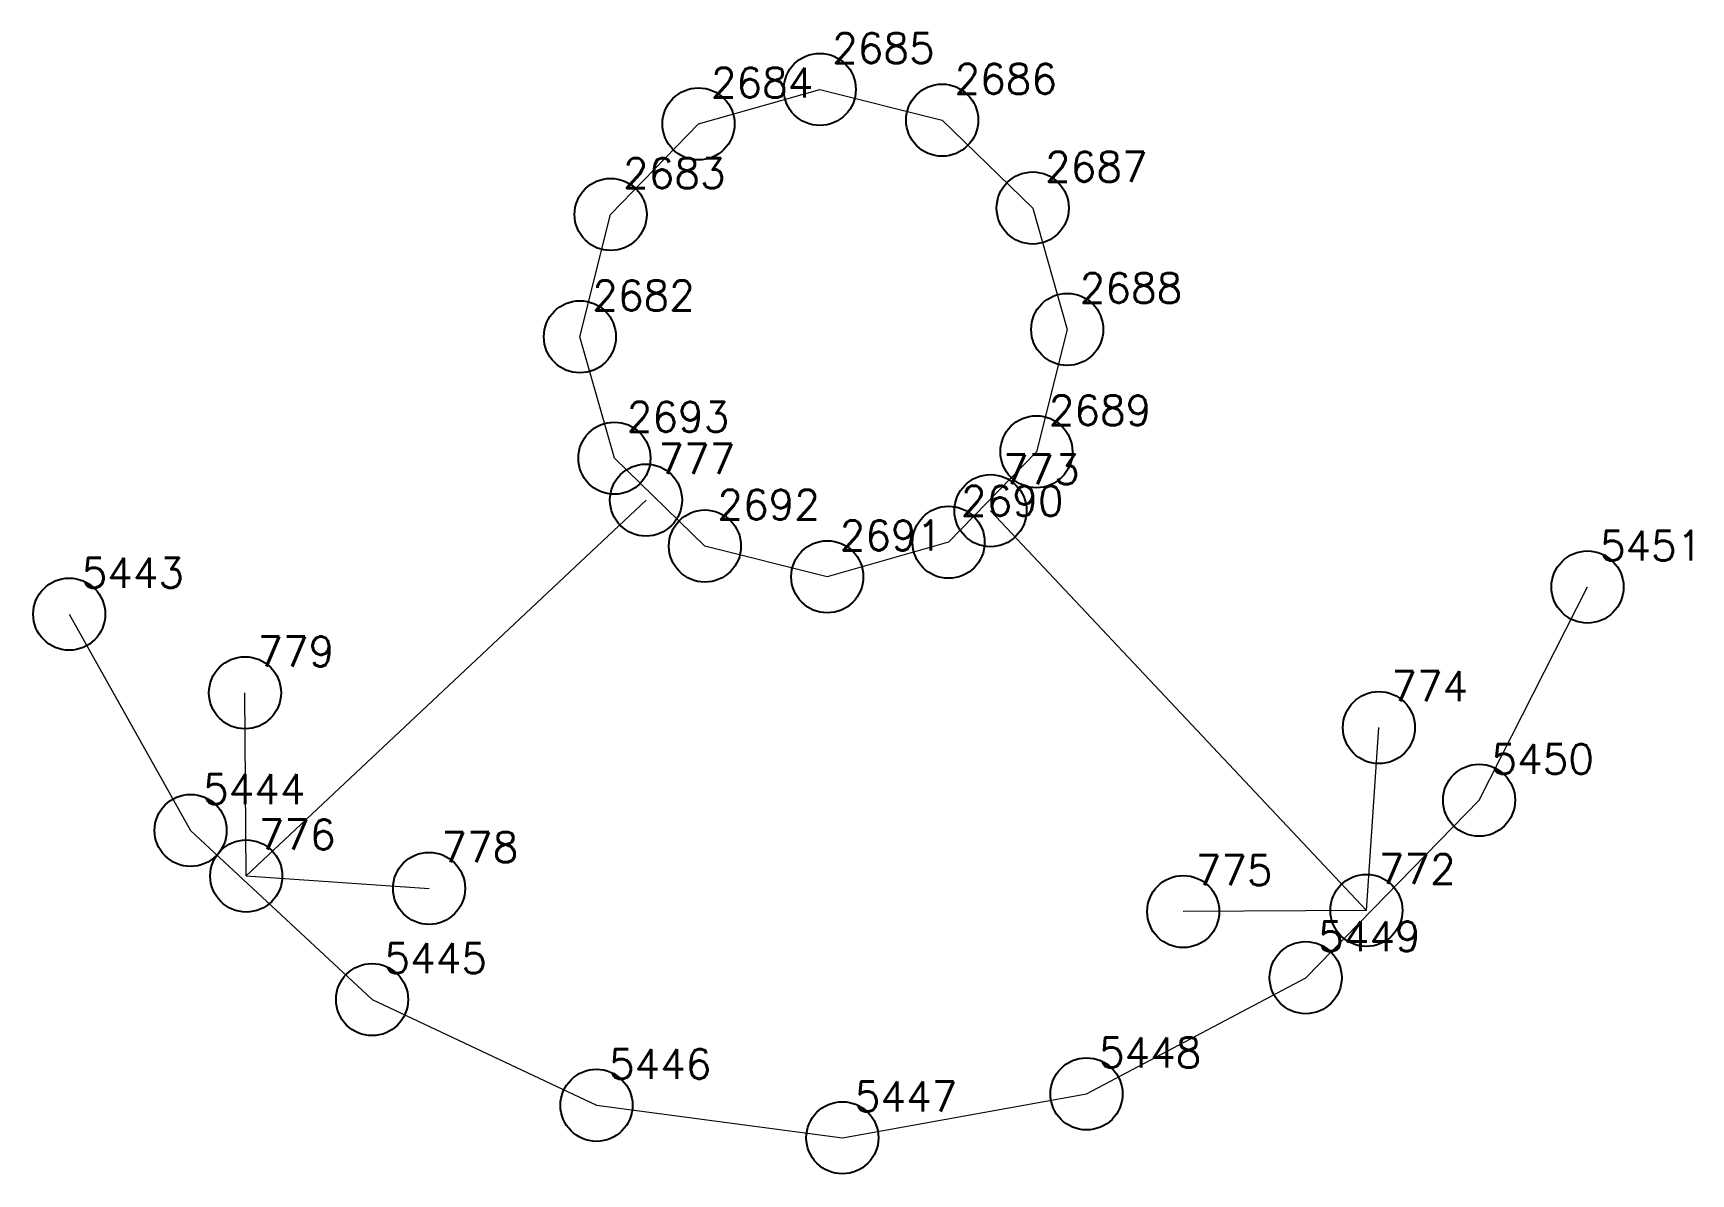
# Model space of a CAD drawing. Extents: x 1391501 to 1398271, y 354915 to 360782.
# Drawn here: x 1395154.39 to 1395171.63, y 359549.74 to 359561.61 of the extents above; entities that cross this region are included whole.
import ezdxf

# ---------------------------------------------------------------- set-up
doc = ezdxf.new("R2010")
doc.units = 0
doc.header["$PDMODE"] = 33
doc.header["$PDSIZE"] = 0.75
doc.layers.add('12 - ценные элементы визуального восприятия территории', color=7, linetype='Continuous')
doc.styles.get("Standard").update_dxf_attribs({"font": 'simplex.shx'})

msp = doc.modelspace()

# ---------------------------------------------------------------- texts
at = {"color": 7}
for s, p in [('2685', (1395162.698, 359561.294)), ('2684', (1395161.436, 359560.935)), ('2686', (1395163.971, 359560.974)), ('2687', (1395164.913, 359560.06)), ('2683', (1395160.522, 359559.993)), ('2688', (1395165.273, 359558.798)), ('2682', (1395160.202, 359558.72)), ('2693', (1395160.561, 359557.458)), ('2689', (1395164.952, 359557.525)), ('2690', (1395164.038, 359556.583)), ('2692', (1395161.503, 359556.544)), ('2691', (1395162.776, 359556.224))]:
    msp.add_text(s, height=0.3111, dxfattribs=at).set_placement(p)
at = {"layer": '12 - ценные элементы визуального восприятия территории', "color": 7}
for s, p in [('777', (1395160.89, 359557.022)), ('773', (1395164.474, 359556.912)), ('5451', (1395170.685, 359556.117)), ('5443', (1395154.889, 359555.835)), ('779', (1395156.719, 359555.017)), ('774', (1395168.515, 359554.655)), ('5450', (1395169.557, 359553.898)), ('5444', (1395156.152, 359553.584)), ('776', (1395156.731, 359553.111)), ('778', (1395158.633, 359552.981)), ('772', (1395168.385, 359552.753)), ('775', (1395166.479, 359552.74)), ('5449', (1395167.754, 359552.052)), ('5445', (1395158.04, 359551.825)), ('5446', (1395160.375, 359550.724)), ('5448', (1395165.473, 359550.844)), ('5447', (1395162.933, 359550.386))]:
    msp.add_text(s, height=0.3111, dxfattribs=at).set_placement(p)

# ---------------------------------------------------------------- linework, layer by layer
for p in [(1395162.569, 359561.02), (1395161.307, 359560.661), (1395163.842, 359560.7), (1395164.784, 359559.786), (1395160.393, 359559.719), (1395160.073, 359558.446), (1395165.143, 359558.523), (1395160.432, 359557.183), (1395164.823, 359557.25), (1395161.374, 359556.269), (1395163.909, 359556.308), (1395162.647, 359555.949)]:
    msp.add_point(p)
at = {"layer": '12 - ценные элементы визуального восприятия территории', "color": 7, "lineweight": 20}
msp.add_lwpolyline([(1395160.073, 359558.446), (1395160.393, 359559.719), (1395161.307, 359560.661), (1395162.569, 359561.02), (1395163.842, 359560.7), (1395164.784, 359559.786), (1395165.143, 359558.523), (1395164.823, 359557.25), (1395163.909, 359556.308), (1395162.647, 359555.949), (1395161.374, 359556.269), (1395160.432, 359557.183), (1395160.073, 359558.446)], close=True, dxfattribs=at)
for points in [[(1395156.602, 359552.836), (1395160.761, 359556.747)], [(1395168.256, 359552.478), (1395164.345, 359556.637)], [(1395154.76, 359555.56), (1395156.023, 359553.31), (1395157.911, 359551.55), (1395160.246, 359550.45), (1395162.804, 359550.112), (1395165.344, 359550.569), (1395167.624, 359551.778), (1395169.428, 359553.624), (1395170.556, 359555.843)], [(1395156.602, 359552.836), (1395156.589, 359554.742)], [(1395168.256, 359552.478), (1395168.386, 359554.38)], [(1395156.602, 359552.836), (1395158.504, 359552.707)], [(1395168.256, 359552.478), (1395166.35, 359552.466)]]:
    msp.add_lwpolyline(points, dxfattribs=at)
at = {"layer": '12 - ценные элементы визуального восприятия территории'}
for p in [(1395160.761, 359556.747), (1395164.345, 359556.637), (1395170.556, 359555.843), (1395154.76, 359555.56), (1395156.589, 359554.742), (1395168.386, 359554.38), (1395169.428, 359553.624), (1395156.023, 359553.31), (1395156.602, 359552.836), (1395158.504, 359552.707), (1395166.35, 359552.466), (1395168.256, 359552.478), (1395167.624, 359551.778), (1395157.911, 359551.55), (1395160.246, 359550.45), (1395165.344, 359550.569), (1395162.804, 359550.112)]:
    msp.add_point(p, dxfattribs=at)

msp.set_redraw_order([(e.dxf.handle, doc.entitydb.next_handle()) for e in msp.query("TEXT MTEXT ATTDEF DIMENSION ARC_DIMENSION")])  # texts and dimensions are drawn at this point

doc.saveas('drawing.dxf')
